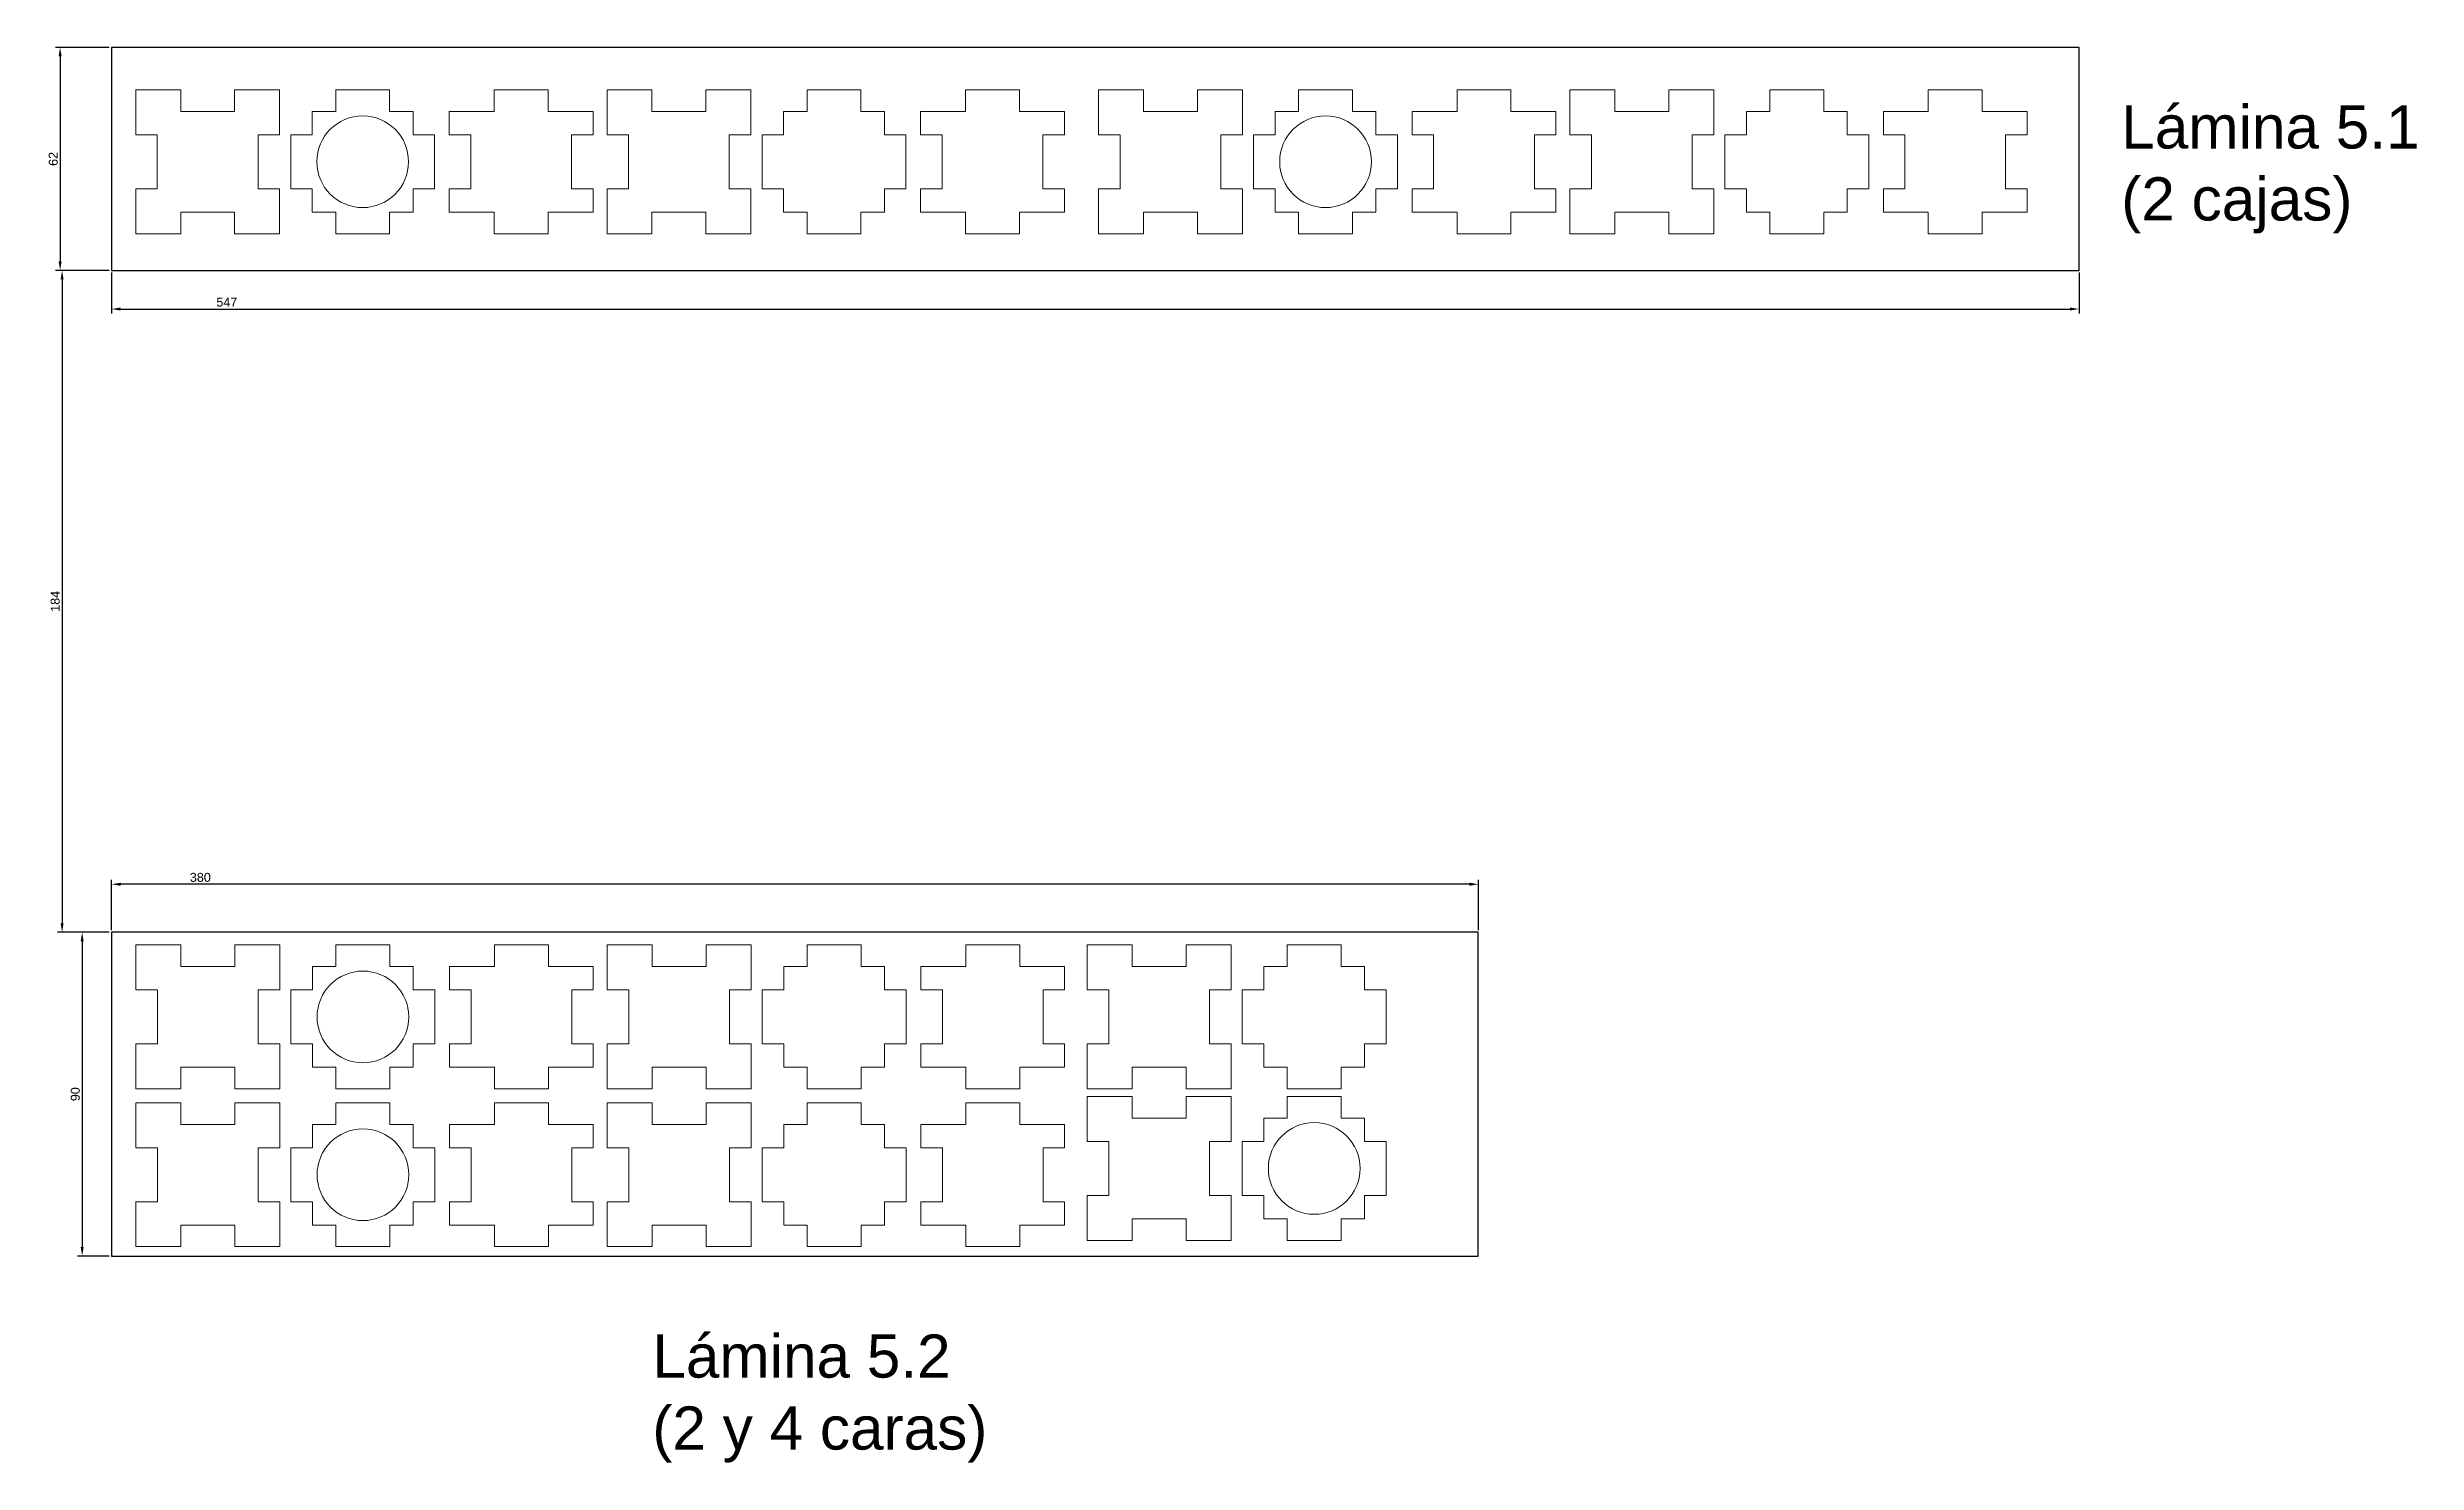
# Model space of a CAD drawing. Header units: millimetres. Extents: x -467 to 1656, y -24 to 1372.
# Drawn here: x 76 to 735, y 979 to 1372 of the extents above; entities that cross this region are included whole.
import ezdxf

# ---------------------------------------------------------------- set-up
doc = ezdxf.new("R2010")
doc.units = ezdxf.units.MM
doc.layers.get('0').update_dxf_attribs({"plot": 0})
doc.layers.add('Borde', color=7, linetype='Continuous', plot=False)
doc.layers.add('Corte', color=1, linetype='Continuous', lineweight=5)
doc.styles.get("Standard").update_dxf_attribs({"font": 'arial.ttf'})
doc.dimstyles.new('ISO-25', dxfattribs={"dimtxt": 2.5, "dimasz": 2.5, "dimexe": 1.25, "dimexo": 0.625, "dimtad": 1, "dimtxsty": 'Standard', "dimcen": 2.5, "dimadec": 0, "dimazin": 0, "dimtfac": 1, "dimtmove": 0, "dimatfit": 3, "dimfxl": 1, "dimarcsym": 0})

msp = doc.modelspace()

# ---------------------------------------------------------------- texts
at = {"char_height": 12, "attachment_point": 1}
for s, insert in [('Lámina 5.1 (2 cajas)', (652.959, 1356.003)), ('Lámina 5.2 (2 y 4 caras)', (244.572, 1014.312))]:
    msp.add_mtext_dynamic_manual_height_columns(s, width=93.8233, gutter_width=12.5, heights=[0], dxfattribs=dict(at, insert=insert))

# ---------------------------------------------------------------- blocks, each defined once
blk = doc.blocks.new('*D49')
at = {"layer": 'Borde', "color": 0, "lineweight": -2, "transparency": 16777216}
for p, q in [((93.59, 1372.11), (78.68, 1372.11)), ((79.93, 1369.61), (79.93, 1312.61)), ((93.59, 1310.11), (78.68, 1310.11))]:
    blk.add_line(p, q, dxfattribs=at)
at = {"layer": 'Borde', "color": 0, "transparency": 16777216}
for points in [[(79.52, 1369.61), (80.35, 1369.61), (79.93, 1372.11)], [(79.52, 1312.61), (80.35, 1312.61), (79.93, 1310.11)]]:
    blk.add_solid(points, dxfattribs=at)
at = {"layer": 'Defpoints', "color": 0, "transparency": 16777216}
for p in [(94.22, 1372.11), (79.93, 1310.11), (94.22, 1310.11)]:
    blk.add_point(p, dxfattribs=at)
at = {"layer": 'Borde', "color": 0, "transparency": 16777216, "insert": (78.03, 1341.11), "char_height": 2.5, "attachment_point": 5, "rotation": 90}
blk.add_mtext('62', dxfattribs=at)
blk = doc.blocks.new('*D50')
at = {"layer": 'Borde', "color": 0, "lineweight": -2, "transparency": 16777216}
for p, q in [((94.22, 1309.49), (94.22, 1298.13)), ((641.22, 1309.49), (641.22, 1298.13)), ((96.72, 1299.38), (638.72, 1299.38))]:
    blk.add_line(p, q, dxfattribs=at)
at = {"layer": 'Borde', "color": 0, "transparency": 16777216}
for points in [[(96.72, 1299.8), (96.72, 1298.97), (94.22, 1299.38)], [(638.72, 1299.8), (638.72, 1298.97), (641.22, 1299.38)]]:
    blk.add_solid(points, dxfattribs=at)
at = {"layer": 'Defpoints', "color": 0, "transparency": 16777216}
for p in [(94.22, 1310.11), (641.22, 1310.11), (641.22, 1299.38)]:
    blk.add_point(p, dxfattribs=at)
at = {"layer": 'Borde', "color": 0, "transparency": 16777216, "insert": (126.28, 1301.28), "char_height": 2.5, "attachment_point": 5}
blk.add_mtext('547', dxfattribs=at)
blk = doc.blocks.new('*D51')
at = {"layer": 'Borde', "color": 0, "lineweight": -2, "transparency": 16777216}
for p, q in [((94.22, 1126.74), (94.22, 1140.72)), ((474.22, 1126.74), (474.22, 1140.72)), ((471.72, 1139.47), (96.72, 1139.47))]:
    blk.add_line(p, q, dxfattribs=at)
at = {"layer": 'Borde', "color": 0, "transparency": 16777216}
for points in [[(96.72, 1139.89), (96.72, 1139.05), (94.22, 1139.47)], [(471.72, 1139.89), (471.72, 1139.05), (474.22, 1139.47)]]:
    blk.add_solid(points, dxfattribs=at)
at = {"layer": 'Defpoints', "color": 0, "transparency": 16777216}
for p in [(94.22, 1139.47), (94.22, 1126.11), (474.22, 1126.11)]:
    blk.add_point(p, dxfattribs=at)
at = {"layer": 'Borde', "color": 0, "transparency": 16777216, "insert": (118.92, 1141.37), "char_height": 2.5, "attachment_point": 5}
blk.add_mtext('380', dxfattribs=at)
blk = doc.blocks.new('*D52')
at = {"layer": 'Borde', "color": 0, "lineweight": -2, "transparency": 16777216}
for p, q in [((93.59, 1126.11), (84.81, 1126.11)), ((86.06, 1123.61), (86.06, 1038.61)), ((93.59, 1036.11), (84.81, 1036.11))]:
    blk.add_line(p, q, dxfattribs=at)
at = {"layer": 'Borde', "color": 0, "transparency": 16777216}
for points in [[(85.64, 1123.61), (86.47, 1123.61), (86.06, 1126.11)], [(85.64, 1038.61), (86.47, 1038.61), (86.06, 1036.11)]]:
    blk.add_solid(points, dxfattribs=at)
at = {"layer": 'Defpoints', "color": 0, "transparency": 16777216}
for p in [(94.22, 1126.11), (86.06, 1036.11), (94.22, 1036.11)]:
    blk.add_point(p, dxfattribs=at)
at = {"layer": 'Borde', "color": 0, "transparency": 16777216, "insert": (84.16, 1081.11), "char_height": 2.5, "attachment_point": 5, "rotation": 90}
blk.add_mtext('90', dxfattribs=at)
blk = doc.blocks.new('*D66')
at = {"layer": 'Borde', "color": 0, "lineweight": -2, "transparency": 16777216}
for p, q in [((93.59, 1310.11), (79.23, 1310.11)), ((80.48, 1307.61), (80.48, 1128.61)), ((93.59, 1126.11), (79.23, 1126.11))]:
    blk.add_line(p, q, dxfattribs=at)
at = {"layer": 'Borde', "color": 0, "transparency": 16777216}
for points in [[(80.07, 1307.61), (80.9, 1307.61), (80.48, 1310.11)], [(80.07, 1128.61), (80.9, 1128.61), (80.48, 1126.11)]]:
    blk.add_solid(points, dxfattribs=at)
at = {"layer": 'Defpoints', "color": 0, "transparency": 16777216}
for p in [(94.22, 1310.11), (80.48, 1126.11), (94.22, 1126.11)]:
    blk.add_point(p, dxfattribs=at)
at = {"layer": 'Borde', "color": 0, "transparency": 16777216, "insert": (78.58, 1218.11), "char_height": 2.5, "attachment_point": 5, "rotation": 90}
blk.add_mtext('184', dxfattribs=at)

# ---------------------------------------------------------------- dimensions: what is measured, and where the dimension line sits
at = {"layer": 'Borde'}
for base, p1, p2, picture, middle in [((79.934, 1310.114), (94.216, 1372.114), (94.216, 1310.114), '*D49', (78.033, 1341.114)), ((80.482, 1126.114), (94.216, 1310.114), (94.216, 1126.114), '*D66', (78.58, 1218.114)), ((86.057, 1036.114), (94.216, 1126.114), (94.216, 1036.114), '*D52', (84.155, 1081.114))]:
    dim = msp.add_linear_dim(base=base, p1=p1, p2=p2, angle=270, dimstyle='ISO-25', dxfattribs=at)
    dim.commit()
    dim.dimension.update_dxf_attribs({"geometry": picture, "text_midpoint": middle})
for base, p1, p2, picture, middle in [((641.216, 1299.385), (94.216, 1310.114), (641.216, 1310.114), '*D50', (126.28, 1299.385)), ((94.216, 1139.469), (474.216, 1126.114), (94.216, 1126.114), '*D51', (118.921, 1139.469))]:
    dim = msp.add_linear_dim(base=base, p1=p1, p2=p2, dimstyle='ISO-25', dxfattribs=at)
    dim.commit()
    dim.dimension.update_dxf_attribs({"geometry": picture, "text_midpoint": middle, "dimtype": 160})

# ---------------------------------------------------------------- linework, layer by layer
at = {"layer": 'Borde'}
for points in [[(94.216, 1372.114), (94.216, 1310.114), (641.216, 1310.114), (641.216, 1372.114)], [(94.216, 1126.114), (94.216, 1036.114), (474.216, 1036.114), (474.216, 1126.114)]]:
    msp.add_lwpolyline(points, close=True, dxfattribs=at)
at = {"layer": 'Corte'}
for p, q in [((100.95, 1360.328), (100.95, 1347.828)), ((100.95, 1360.328), (113.45, 1360.328)), ((113.45, 1360.328), (113.45, 1354.328)), ((128.45, 1360.328), (128.45, 1354.328)), ((128.45, 1360.328), (140.95, 1360.328)), ((140.95, 1360.328), (140.95, 1347.828)), ((156.551, 1354.328), (156.551, 1360.328)), ((156.551, 1360.328), (171.551, 1360.328)), ((171.551, 1354.328), (171.551, 1360.328)), ((200.602, 1360.328), (200.602, 1354.328)), ((200.602, 1360.328), (215.602, 1360.328)), ((215.602, 1360.328), (215.602, 1354.328)), ((231.983, 1360.328), (231.983, 1347.828)), ((231.983, 1360.328), (244.483, 1360.328)), ((244.483, 1360.328), (244.483, 1354.328)), ((259.483, 1360.328), (259.483, 1354.328)), ((259.483, 1360.328), (271.983, 1360.328)), ((271.983, 1360.328), (271.983, 1347.828)), ((287.584, 1354.328), (287.584, 1360.328)), ((287.584, 1360.328), (302.584, 1360.328)), ((302.584, 1354.328), (302.584, 1360.328)), ((331.635, 1360.328), (331.635, 1354.328)), ((331.635, 1360.328), (346.635, 1360.328)), ((346.635, 1360.328), (346.635, 1354.328)), ((368.637, 1360.328), (368.637, 1347.828)), ((368.637, 1360.328), (381.137, 1360.328)), ((381.137, 1360.328), (381.137, 1354.328)), ((396.137, 1360.328), (396.137, 1354.328)), ((396.137, 1360.328), (408.637, 1360.328)), ((408.637, 1360.328), (408.637, 1347.828)), ((424.238, 1354.328), (424.238, 1360.328)), ((424.238, 1360.328), (439.238, 1360.328)), ((439.238, 1354.328), (439.238, 1360.328)), ((468.288, 1360.328), (468.288, 1354.328)), ((468.288, 1360.328), (483.288, 1360.328)), ((483.288, 1360.328), (483.288, 1354.328)), ((499.669, 1360.328), (499.669, 1347.828)), ((499.669, 1360.328), (512.169, 1360.328)), ((512.169, 1360.328), (512.169, 1354.328)), ((527.169, 1360.328), (527.169, 1354.328)), ((527.169, 1360.328), (539.669, 1360.328)), ((539.669, 1360.328), (539.669, 1347.828)), ((555.271, 1354.328), (555.271, 1360.328)), ((555.271, 1360.328), (570.271, 1360.328)), ((570.271, 1354.328), (570.271, 1360.328)), ((599.321, 1360.328), (599.321, 1354.328)), ((599.321, 1360.328), (614.321, 1360.328)), ((614.321, 1360.328), (614.321, 1354.328)), ((128.45, 1354.328), (113.45, 1354.328)), ((150.051, 1347.828), (150.051, 1354.328)), ((150.051, 1354.328), (156.551, 1354.328)), ((178.051, 1354.328), (171.551, 1354.328)), ((178.051, 1347.828), (178.051, 1354.328)), ((188.102, 1354.328), (200.602, 1354.328)), ((188.102, 1354.328), (188.102, 1347.828)), ((228.102, 1354.328), (215.602, 1354.328)), ((228.102, 1354.328), (228.102, 1347.828)), ((259.483, 1354.328), (244.483, 1354.328)), ((281.084, 1347.828), (281.084, 1354.328)), ((281.084, 1354.328), (287.584, 1354.328)), ((309.084, 1354.328), (302.584, 1354.328)), ((309.084, 1347.828), (309.084, 1354.328)), ((319.135, 1354.328), (331.635, 1354.328)), ((319.135, 1354.328), (319.135, 1347.828)), ((359.135, 1354.328), (346.635, 1354.328)), ((359.135, 1354.328), (359.135, 1347.828)), ((396.137, 1354.328), (381.137, 1354.328)), ((417.738, 1347.828), (417.738, 1354.328)), ((417.738, 1354.328), (424.238, 1354.328)), ((445.738, 1354.328), (439.238, 1354.328)), ((445.738, 1347.828), (445.738, 1354.328)), ((455.788, 1354.328), (468.288, 1354.328)), ((455.788, 1354.328), (455.788, 1347.828)), ((495.788, 1354.328), (483.288, 1354.328)), ((495.788, 1354.328), (495.788, 1347.828)), ((527.169, 1354.328), (512.169, 1354.328)), ((548.771, 1347.828), (548.771, 1354.328)), ((548.771, 1354.328), (555.271, 1354.328)), ((576.771, 1354.328), (570.271, 1354.328)), ((576.771, 1347.828), (576.771, 1354.328)), ((586.821, 1354.328), (599.321, 1354.328)), ((586.821, 1354.328), (586.821, 1347.828)), ((626.821, 1354.328), (614.321, 1354.328)), ((626.821, 1354.328), (626.821, 1347.828)), ((100.95, 1347.828), (106.95, 1347.828)), ((106.95, 1332.828), (106.95, 1347.828)), ((140.95, 1347.828), (134.95, 1347.828)), ((134.95, 1347.828), (134.95, 1332.828)), ((144.051, 1347.828), (144.051, 1332.828)), ((144.051, 1347.828), (150.051, 1347.828)), ((184.051, 1347.828), (178.051, 1347.828)), ((184.051, 1347.828), (184.051, 1332.828)), ((188.102, 1347.828), (194.102, 1347.828)), ((194.102, 1347.828), (194.102, 1332.828)), ((228.102, 1347.828), (222.102, 1347.828)), ((222.102, 1347.828), (222.102, 1332.828)), ((231.983, 1347.828), (237.983, 1347.828)), ((237.983, 1332.828), (237.983, 1347.828)), ((271.983, 1347.828), (265.983, 1347.828)), ((265.983, 1347.828), (265.983, 1332.828)), ((275.084, 1347.828), (275.084, 1332.828)), ((275.084, 1347.828), (281.084, 1347.828)), ((315.084, 1347.828), (309.084, 1347.828)), ((315.084, 1347.828), (315.084, 1332.828)), ((319.135, 1347.828), (325.135, 1347.828)), ((325.135, 1347.828), (325.135, 1332.828)), ((359.135, 1347.828), (353.135, 1347.828)), ((353.135, 1347.828), (353.135, 1332.828)), ((368.637, 1347.828), (374.637, 1347.828)), ((374.637, 1332.828), (374.637, 1347.828)), ((408.637, 1347.828), (402.637, 1347.828)), ((402.637, 1347.828), (402.637, 1332.828)), ((411.738, 1347.828), (411.738, 1332.828)), ((411.738, 1347.828), (417.738, 1347.828)), ((451.738, 1347.828), (445.738, 1347.828)), ((451.738, 1347.828), (451.738, 1332.828)), ((455.788, 1347.828), (461.788, 1347.828)), ((461.788, 1347.828), (461.788, 1332.828)), ((495.788, 1347.828), (489.788, 1347.828)), ((489.788, 1347.828), (489.788, 1332.828)), ((499.669, 1347.828), (505.669, 1347.828)), ((505.669, 1332.828), (505.669, 1347.828)), ((539.669, 1347.828), (533.669, 1347.828)), ((533.669, 1347.828), (533.669, 1332.828)), ((542.771, 1347.828), (542.771, 1332.828)), ((542.771, 1347.828), (548.771, 1347.828)), ((582.771, 1347.828), (576.771, 1347.828)), ((582.771, 1347.828), (582.771, 1332.828)), ((586.821, 1347.828), (592.821, 1347.828)), ((592.821, 1347.828), (592.821, 1332.828)), ((626.821, 1347.828), (620.821, 1347.828)), ((620.821, 1347.828), (620.821, 1332.828)), ((100.95, 1332.828), (100.95, 1320.328)), ((100.95, 1332.828), (106.95, 1332.828)), ((140.95, 1332.828), (134.95, 1332.828)), ((140.95, 1332.828), (140.95, 1320.328)), ((144.051, 1332.828), (150.051, 1332.828)), ((150.051, 1332.828), (150.051, 1326.328)), ((184.051, 1332.828), (178.051, 1332.828)), ((178.051, 1332.828), (178.051, 1326.328)), ((188.102, 1332.828), (188.102, 1326.328)), ((188.102, 1332.828), (194.102, 1332.828)), ((228.102, 1332.828), (222.102, 1332.828)), ((228.102, 1332.828), (228.102, 1326.328)), ((231.983, 1332.828), (231.983, 1320.328)), ((231.983, 1332.828), (237.983, 1332.828)), ((271.983, 1332.828), (265.983, 1332.828)), ((271.983, 1332.828), (271.983, 1320.328)), ((275.084, 1332.828), (281.084, 1332.828)), ((281.084, 1332.828), (281.084, 1326.328)), ((315.084, 1332.828), (309.084, 1332.828)), ((309.084, 1332.828), (309.084, 1326.328)), ((319.135, 1332.828), (319.135, 1326.328)), ((319.135, 1332.828), (325.135, 1332.828)), ((359.135, 1332.828), (353.135, 1332.828)), ((359.135, 1332.828), (359.135, 1326.328)), ((368.637, 1332.828), (368.637, 1320.328)), ((368.637, 1332.828), (374.637, 1332.828)), ((408.637, 1332.828), (402.637, 1332.828)), ((408.637, 1332.828), (408.637, 1320.328)), ((411.738, 1332.828), (417.738, 1332.828)), ((417.738, 1332.828), (417.738, 1326.328)), ((451.738, 1332.828), (445.738, 1332.828)), ((445.738, 1332.828), (445.738, 1326.328)), ((455.788, 1332.828), (455.788, 1326.328)), ((455.788, 1332.828), (461.788, 1332.828)), ((495.788, 1332.828), (489.788, 1332.828)), ((495.788, 1332.828), (495.788, 1326.328)), ((499.669, 1332.828), (499.669, 1320.328)), ((499.669, 1332.828), (505.669, 1332.828)), ((539.669, 1332.828), (533.669, 1332.828)), ((539.669, 1332.828), (539.669, 1320.328)), ((542.771, 1332.828), (548.771, 1332.828)), ((548.771, 1332.828), (548.771, 1326.328)), ((582.771, 1332.828), (576.771, 1332.828)), ((576.771, 1332.828), (576.771, 1326.328)), ((586.821, 1332.828), (586.821, 1326.328)), ((586.821, 1332.828), (592.821, 1332.828)), ((626.821, 1332.828), (620.821, 1332.828)), ((626.821, 1332.828), (626.821, 1326.328)), ((113.45, 1326.328), (128.45, 1326.328)), ((113.45, 1320.328), (113.45, 1326.328)), ((128.45, 1320.328), (128.45, 1326.328)), ((150.051, 1326.328), (156.551, 1326.328)), ((156.551, 1326.328), (156.551, 1320.328)), ((178.051, 1326.328), (171.551, 1326.328)), ((171.551, 1326.328), (171.551, 1320.328)), ((188.102, 1326.328), (200.602, 1326.328)), ((200.602, 1320.328), (200.602, 1326.328)), ((228.102, 1326.328), (215.602, 1326.328)), ((215.602, 1320.328), (215.602, 1326.328)), ((244.483, 1326.328), (259.483, 1326.328)), ((244.483, 1320.328), (244.483, 1326.328)), ((259.483, 1320.328), (259.483, 1326.328)), ((281.084, 1326.328), (287.584, 1326.328)), ((287.584, 1326.328), (287.584, 1320.328)), ((309.084, 1326.328), (302.584, 1326.328)), ((302.584, 1326.328), (302.584, 1320.328)), ((319.135, 1326.328), (331.635, 1326.328)), ((331.635, 1320.328), (331.635, 1326.328)), ((359.135, 1326.328), (346.635, 1326.328)), ((346.635, 1320.328), (346.635, 1326.328)), ((381.137, 1326.328), (396.137, 1326.328)), ((381.137, 1320.328), (381.137, 1326.328)), ((396.137, 1320.328), (396.137, 1326.328)), ((417.738, 1326.328), (424.238, 1326.328)), ((424.238, 1326.328), (424.238, 1320.328)), ((445.738, 1326.328), (439.238, 1326.328)), ((439.238, 1326.328), (439.238, 1320.328)), ((455.788, 1326.328), (468.288, 1326.328)), ((468.288, 1320.328), (468.288, 1326.328)), ((495.788, 1326.328), (483.288, 1326.328)), ((483.288, 1320.328), (483.288, 1326.328)), ((512.169, 1326.328), (527.169, 1326.328)), ((512.169, 1320.328), (512.169, 1326.328)), ((527.169, 1320.328), (527.169, 1326.328)), ((548.771, 1326.328), (555.271, 1326.328)), ((555.271, 1326.328), (555.271, 1320.328)), ((576.771, 1326.328), (570.271, 1326.328)), ((570.271, 1326.328), (570.271, 1320.328)), ((586.821, 1326.328), (599.321, 1326.328)), ((599.321, 1320.328), (599.321, 1326.328)), ((626.821, 1326.328), (614.321, 1326.328)), ((614.321, 1320.328), (614.321, 1326.328)), ((100.95, 1320.328), (113.45, 1320.328)), ((128.45, 1320.328), (140.95, 1320.328)), ((156.551, 1320.328), (171.551, 1320.328)), ((200.602, 1320.328), (215.602, 1320.328)), ((231.983, 1320.328), (244.483, 1320.328)), ((259.483, 1320.328), (271.983, 1320.328)), ((287.584, 1320.328), (302.584, 1320.328)), ((331.635, 1320.328), (346.635, 1320.328)), ((368.637, 1320.328), (381.137, 1320.328)), ((396.137, 1320.328), (408.637, 1320.328)), ((424.238, 1320.328), (439.238, 1320.328)), ((468.288, 1320.328), (483.288, 1320.328)), ((499.669, 1320.328), (512.169, 1320.328)), ((527.169, 1320.328), (539.669, 1320.328)), ((555.271, 1320.328), (570.271, 1320.328)), ((599.321, 1320.328), (614.321, 1320.328)), ((101.018, 1122.584), (101.018, 1110.084)), ((101.018, 1122.584), (113.518, 1122.584)), ((113.518, 1122.584), (113.518, 1116.584)), ((128.518, 1122.584), (128.518, 1116.584)), ((128.518, 1122.584), (141.018, 1122.584)), ((141.018, 1122.584), (141.018, 1110.084)), ((156.619, 1116.584), (156.619, 1122.584)), ((156.619, 1122.584), (171.619, 1122.584)), ((171.619, 1116.584), (171.619, 1122.584)), ((200.67, 1122.584), (200.67, 1116.584)), ((200.67, 1122.584), (215.67, 1122.584)), ((215.67, 1122.584), (215.67, 1116.584)), ((232.051, 1122.584), (232.051, 1110.084)), ((232.051, 1122.584), (244.551, 1122.584)), ((244.551, 1122.584), (244.551, 1116.584)), ((259.551, 1122.584), (259.551, 1116.584)), ((259.551, 1122.584), (272.051, 1122.584)), ((272.051, 1122.584), (272.051, 1110.084)), ((287.652, 1116.584), (287.652, 1122.584)), ((287.652, 1122.584), (302.652, 1122.584)), ((302.652, 1116.584), (302.652, 1122.584)), ((331.703, 1122.584), (331.703, 1116.584)), ((331.703, 1122.584), (346.703, 1122.584)), ((346.703, 1122.584), (346.703, 1116.584)), ((365.499, 1122.584), (365.499, 1110.084)), ((365.499, 1122.584), (377.999, 1122.584)), ((377.999, 1122.584), (377.999, 1116.584)), ((392.999, 1122.584), (392.999, 1116.584)), ((392.999, 1122.584), (405.499, 1122.584)), ((405.499, 1122.584), (405.499, 1110.084)), ((421.1, 1116.584), (421.1, 1122.584)), ((421.1, 1122.584), (436.1, 1122.584)), ((436.1, 1116.584), (436.1, 1122.584)), ((128.518, 1116.584), (113.518, 1116.584)), ((150.119, 1110.084), (150.119, 1116.584)), ((150.119, 1116.584), (156.619, 1116.584)), ((178.119, 1116.584), (171.619, 1116.584)), ((178.119, 1110.084), (178.119, 1116.584)), ((188.17, 1116.584), (200.67, 1116.584)), ((188.17, 1116.584), (188.17, 1110.084)), ((228.17, 1116.584), (215.67, 1116.584)), ((228.17, 1116.584), (228.17, 1110.084)), ((259.551, 1116.584), (244.551, 1116.584)), ((281.152, 1110.084), (281.152, 1116.584)), ((281.152, 1116.584), (287.652, 1116.584)), ((309.152, 1116.584), (302.652, 1116.584)), ((309.152, 1110.084), (309.152, 1116.584)), ((319.203, 1116.584), (331.703, 1116.584)), ((319.203, 1116.584), (319.203, 1110.084)), ((359.203, 1116.584), (346.703, 1116.584)), ((359.203, 1116.584), (359.203, 1110.084)), ((392.999, 1116.584), (377.999, 1116.584)), ((414.6, 1110.084), (414.6, 1116.584)), ((414.6, 1116.584), (421.1, 1116.584)), ((442.6, 1116.584), (436.1, 1116.584)), ((442.6, 1110.084), (442.6, 1116.584)), ((101.018, 1110.084), (107.018, 1110.084)), ((107.018, 1095.084), (107.018, 1110.084)), ((141.018, 1110.084), (135.018, 1110.084)), ((135.018, 1110.084), (135.018, 1095.084)), ((144.119, 1110.084), (144.119, 1095.084)), ((144.119, 1110.084), (150.119, 1110.084)), ((184.119, 1110.084), (178.119, 1110.084)), ((184.119, 1110.084), (184.119, 1095.084)), ((188.17, 1110.084), (194.17, 1110.084)), ((194.17, 1110.084), (194.17, 1095.084)), ((228.17, 1110.084), (222.17, 1110.084)), ((222.17, 1110.084), (222.17, 1095.084)), ((232.051, 1110.084), (238.051, 1110.084)), ((238.051, 1095.084), (238.051, 1110.084)), ((272.051, 1110.084), (266.051, 1110.084)), ((266.051, 1110.084), (266.051, 1095.084)), ((275.152, 1110.084), (275.152, 1095.084)), ((275.152, 1110.084), (281.152, 1110.084)), ((315.152, 1110.084), (309.152, 1110.084)), ((315.152, 1110.084), (315.152, 1095.084)), ((319.203, 1110.084), (325.203, 1110.084)), ((325.203, 1110.084), (325.203, 1095.084)), ((359.203, 1110.084), (353.203, 1110.084)), ((353.203, 1110.084), (353.203, 1095.084)), ((365.499, 1110.084), (371.499, 1110.084)), ((371.499, 1095.084), (371.499, 1110.084)), ((405.499, 1110.084), (399.499, 1110.084)), ((399.499, 1110.084), (399.499, 1095.084)), ((408.6, 1110.084), (408.6, 1095.084)), ((408.6, 1110.084), (414.6, 1110.084)), ((448.6, 1110.084), (442.6, 1110.084)), ((448.6, 1110.084), (448.6, 1095.084)), ((101.018, 1095.084), (101.018, 1082.584)), ((101.018, 1095.084), (107.018, 1095.084)), ((141.018, 1095.084), (135.018, 1095.084)), ((141.018, 1095.084), (141.018, 1082.584)), ((144.119, 1095.084), (150.119, 1095.084)), ((150.119, 1095.084), (150.119, 1088.584)), ((184.119, 1095.084), (178.119, 1095.084)), ((178.119, 1095.084), (178.119, 1088.584)), ((188.17, 1095.084), (188.17, 1088.584)), ((188.17, 1095.084), (194.17, 1095.084)), ((228.17, 1095.084), (222.17, 1095.084)), ((228.17, 1095.084), (228.17, 1088.584)), ((232.051, 1095.084), (232.051, 1082.584)), ((232.051, 1095.084), (238.051, 1095.084)), ((272.051, 1095.084), (266.051, 1095.084)), ((272.051, 1095.084), (272.051, 1082.584)), ((275.152, 1095.084), (281.152, 1095.084)), ((281.152, 1095.084), (281.152, 1088.584)), ((315.152, 1095.084), (309.152, 1095.084)), ((309.152, 1095.084), (309.152, 1088.584)), ((319.203, 1095.084), (319.203, 1088.584)), ((319.203, 1095.084), (325.203, 1095.084)), ((359.203, 1095.084), (353.203, 1095.084)), ((359.203, 1095.084), (359.203, 1088.584)), ((365.499, 1095.084), (365.499, 1082.584)), ((365.499, 1095.084), (371.499, 1095.084)), ((405.499, 1095.084), (399.499, 1095.084)), ((405.499, 1095.084), (405.499, 1082.584)), ((408.6, 1095.084), (414.6, 1095.084)), ((414.6, 1095.084), (414.6, 1088.584)), ((448.6, 1095.084), (442.6, 1095.084)), ((442.6, 1095.084), (442.6, 1088.584)), ((113.518, 1088.584), (128.518, 1088.584)), ((113.518, 1082.584), (113.518, 1088.584)), ((128.518, 1082.584), (128.518, 1088.584)), ((150.119, 1088.584), (156.619, 1088.584)), ((156.619, 1088.584), (156.619, 1082.584)), ((178.119, 1088.584), (171.619, 1088.584)), ((171.619, 1088.584), (171.619, 1082.584)), ((188.17, 1088.584), (200.67, 1088.584)), ((200.67, 1082.584), (200.67, 1088.584)), ((228.17, 1088.584), (215.67, 1088.584)), ((215.67, 1082.584), (215.67, 1088.584)), ((244.551, 1088.584), (259.551, 1088.584)), ((244.551, 1082.584), (244.551, 1088.584)), ((259.551, 1082.584), (259.551, 1088.584)), ((281.152, 1088.584), (287.652, 1088.584)), ((287.652, 1088.584), (287.652, 1082.584)), ((309.152, 1088.584), (302.652, 1088.584)), ((302.652, 1088.584), (302.652, 1082.584)), ((319.203, 1088.584), (331.703, 1088.584)), ((331.703, 1082.584), (331.703, 1088.584)), ((359.203, 1088.584), (346.703, 1088.584)), ((346.703, 1082.584), (346.703, 1088.584)), ((377.999, 1088.584), (392.999, 1088.584)), ((377.999, 1082.584), (377.999, 1088.584)), ((392.999, 1082.584), (392.999, 1088.584)), ((414.6, 1088.584), (421.1, 1088.584)), ((421.1, 1088.584), (421.1, 1082.584)), ((442.6, 1088.584), (436.1, 1088.584)), ((436.1, 1088.584), (436.1, 1082.584)), ((101.018, 1082.584), (113.518, 1082.584)), ((128.518, 1082.584), (141.018, 1082.584)), ((156.619, 1082.584), (171.619, 1082.584)), ((200.67, 1082.584), (215.67, 1082.584)), ((232.051, 1082.584), (244.551, 1082.584)), ((259.551, 1082.584), (272.051, 1082.584)), ((287.652, 1082.584), (302.652, 1082.584)), ((331.703, 1082.584), (346.703, 1082.584)), ((365.499, 1082.584), (377.999, 1082.584)), ((365.499, 1080.464), (365.499, 1067.964)), ((365.499, 1080.464), (377.999, 1080.464)), ((377.999, 1080.464), (377.999, 1074.464)), ((392.999, 1082.584), (405.499, 1082.584)), ((392.999, 1080.464), (392.999, 1074.464)), ((392.999, 1080.464), (405.499, 1080.464)), ((405.499, 1080.464), (405.499, 1067.964)), ((421.1, 1082.584), (436.1, 1082.584)), ((421.1, 1074.464), (421.1, 1080.464)), ((421.1, 1080.464), (436.1, 1080.464)), ((436.1, 1074.464), (436.1, 1080.464)), ((101.018, 1078.722), (101.018, 1066.222)), ((101.018, 1078.722), (113.518, 1078.722)), ((113.518, 1078.722), (113.518, 1072.722)), ((128.518, 1078.722), (128.518, 1072.722)), ((128.518, 1078.722), (141.018, 1078.722)), ((141.018, 1078.722), (141.018, 1066.222)), ((156.619, 1072.722), (156.619, 1078.722)), ((156.619, 1078.722), (171.619, 1078.722)), ((171.619, 1072.722), (171.619, 1078.722)), ((200.67, 1078.722), (200.67, 1072.722)), ((200.67, 1078.722), (215.67, 1078.722)), ((215.67, 1078.722), (215.67, 1072.722)), ((232.051, 1078.722), (232.051, 1066.222)), ((232.051, 1078.722), (244.551, 1078.722)), ((244.551, 1078.722), (244.551, 1072.722)), ((259.551, 1078.722), (259.551, 1072.722)), ((259.551, 1078.722), (272.051, 1078.722)), ((272.051, 1078.722), (272.051, 1066.222)), ((287.652, 1072.722), (287.652, 1078.722)), ((287.652, 1078.722), (302.652, 1078.722)), ((302.652, 1072.722), (302.652, 1078.722)), ((331.703, 1078.722), (331.703, 1072.722)), ((331.703, 1078.722), (346.703, 1078.722)), ((346.703, 1078.722), (346.703, 1072.722)), ((392.999, 1074.464), (377.999, 1074.464)), ((414.6, 1067.964), (414.6, 1074.464)), ((414.6, 1074.464), (421.1, 1074.464)), ((442.6, 1074.464), (436.1, 1074.464)), ((442.6, 1067.964), (442.6, 1074.464)), ((128.518, 1072.722), (113.518, 1072.722)), ((150.119, 1066.222), (150.119, 1072.722)), ((150.119, 1072.722), (156.619, 1072.722)), ((178.119, 1072.722), (171.619, 1072.722)), ((178.119, 1066.222), (178.119, 1072.722)), ((188.17, 1072.722), (200.67, 1072.722)), ((188.17, 1072.722), (188.17, 1066.222)), ((228.17, 1072.722), (215.67, 1072.722)), ((228.17, 1072.722), (228.17, 1066.222)), ((259.551, 1072.722), (244.551, 1072.722)), ((281.152, 1066.222), (281.152, 1072.722)), ((281.152, 1072.722), (287.652, 1072.722)), ((309.152, 1072.722), (302.652, 1072.722)), ((309.152, 1066.222), (309.152, 1072.722)), ((319.203, 1072.722), (331.703, 1072.722)), ((319.203, 1072.722), (319.203, 1066.222)), ((359.203, 1072.722), (346.703, 1072.722)), ((359.203, 1072.722), (359.203, 1066.222)), ((365.499, 1067.964), (371.499, 1067.964)), ((371.499, 1052.964), (371.499, 1067.964)), ((405.499, 1067.964), (399.499, 1067.964)), ((399.499, 1067.964), (399.499, 1052.964)), ((408.6, 1067.964), (408.6, 1052.964)), ((408.6, 1067.964), (414.6, 1067.964)), ((448.6, 1067.964), (442.6, 1067.964)), ((448.6, 1067.964), (448.6, 1052.964)), ((101.018, 1066.222), (107.018, 1066.222)), ((107.018, 1051.222), (107.018, 1066.222)), ((141.018, 1066.222), (135.018, 1066.222)), ((135.018, 1066.222), (135.018, 1051.222)), ((144.119, 1066.222), (144.119, 1051.222)), ((144.119, 1066.222), (150.119, 1066.222)), ((184.119, 1066.222), (178.119, 1066.222)), ((184.119, 1066.222), (184.119, 1051.222)), ((188.17, 1066.222), (194.17, 1066.222)), ((194.17, 1066.222), (194.17, 1051.222)), ((228.17, 1066.222), (222.17, 1066.222)), ((222.17, 1066.222), (222.17, 1051.222)), ((232.051, 1066.222), (238.051, 1066.222)), ((238.051, 1051.222), (238.051, 1066.222)), ((272.051, 1066.222), (266.051, 1066.222)), ((266.051, 1066.222), (266.051, 1051.222)), ((275.152, 1066.222), (275.152, 1051.222)), ((275.152, 1066.222), (281.152, 1066.222)), ((315.152, 1066.222), (309.152, 1066.222)), ((315.152, 1066.222), (315.152, 1051.222)), ((319.203, 1066.222), (325.203, 1066.222)), ((325.203, 1066.222), (325.203, 1051.222)), ((359.203, 1066.222), (353.203, 1066.222)), ((353.203, 1066.222), (353.203, 1051.222)), ((101.018, 1051.222), (101.018, 1038.722)), ((101.018, 1051.222), (107.018, 1051.222)), ((141.018, 1051.222), (135.018, 1051.222)), ((141.018, 1051.222), (141.018, 1038.722)), ((144.119, 1051.222), (150.119, 1051.222)), ((150.119, 1051.222), (150.119, 1044.722)), ((184.119, 1051.222), (178.119, 1051.222)), ((178.119, 1051.222), (178.119, 1044.722)), ((188.17, 1051.222), (188.17, 1044.722)), ((188.17, 1051.222), (194.17, 1051.222)), ((228.17, 1051.222), (222.17, 1051.222)), ((228.17, 1051.222), (228.17, 1044.722)), ((232.051, 1051.222), (232.051, 1038.722)), ((232.051, 1051.222), (238.051, 1051.222)), ((272.051, 1051.222), (266.051, 1051.222)), ((272.051, 1051.222), (272.051, 1038.722)), ((275.152, 1051.222), (281.152, 1051.222)), ((281.152, 1051.222), (281.152, 1044.722)), ((315.152, 1051.222), (309.152, 1051.222)), ((309.152, 1051.222), (309.152, 1044.722)), ((319.203, 1051.222), (319.203, 1044.722)), ((319.203, 1051.222), (325.203, 1051.222)), ((359.203, 1051.222), (353.203, 1051.222)), ((359.203, 1051.222), (359.203, 1044.722)), ((365.499, 1052.964), (365.499, 1040.464)), ((365.499, 1052.964), (371.499, 1052.964)), ((405.499, 1052.964), (399.499, 1052.964)), ((405.499, 1052.964), (405.499, 1040.464)), ((408.6, 1052.964), (414.6, 1052.964)), ((414.6, 1052.964), (414.6, 1046.464)), ((448.6, 1052.964), (442.6, 1052.964)), ((442.6, 1052.964), (442.6, 1046.464)), ((113.518, 1044.722), (128.518, 1044.722)), ((113.518, 1038.722), (113.518, 1044.722)), ((128.518, 1038.722), (128.518, 1044.722)), ((150.119, 1044.722), (156.619, 1044.722)), ((156.619, 1044.722), (156.619, 1038.722)), ((178.119, 1044.722), (171.619, 1044.722)), ((171.619, 1044.722), (171.619, 1038.722)), ((188.17, 1044.722), (200.67, 1044.722)), ((200.67, 1038.722), (200.67, 1044.722)), ((228.17, 1044.722), (215.67, 1044.722)), ((215.67, 1038.722), (215.67, 1044.722)), ((244.551, 1044.722), (259.551, 1044.722)), ((244.551, 1038.722), (244.551, 1044.722)), ((259.551, 1038.722), (259.551, 1044.722)), ((281.152, 1044.722), (287.652, 1044.722)), ((287.652, 1044.722), (287.652, 1038.722)), ((309.152, 1044.722), (302.652, 1044.722)), ((302.652, 1044.722), (302.652, 1038.722)), ((319.203, 1044.722), (331.703, 1044.722)), ((331.703, 1038.722), (331.703, 1044.722)), ((359.203, 1044.722), (346.703, 1044.722)), ((346.703, 1038.722), (346.703, 1044.722)), ((377.999, 1046.464), (392.999, 1046.464)), ((377.999, 1040.464), (377.999, 1046.464)), ((392.999, 1040.464), (392.999, 1046.464)), ((414.6, 1046.464), (421.1, 1046.464)), ((421.1, 1046.464), (421.1, 1040.464)), ((442.6, 1046.464), (436.1, 1046.464)), ((436.1, 1046.464), (436.1, 1040.464)), ((101.018, 1038.722), (113.518, 1038.722)), ((128.518, 1038.722), (141.018, 1038.722)), ((156.619, 1038.722), (171.619, 1038.722)), ((200.67, 1038.722), (215.67, 1038.722)), ((232.051, 1038.722), (244.551, 1038.722)), ((259.551, 1038.722), (272.051, 1038.722)), ((287.652, 1038.722), (302.652, 1038.722)), ((331.703, 1038.722), (346.703, 1038.722)), ((365.499, 1040.464), (377.999, 1040.464)), ((392.999, 1040.464), (405.499, 1040.464)), ((421.1, 1040.464), (436.1, 1040.464))]:
    msp.add_line(p, q, dxfattribs=at)
for centre in [(164.051, 1340.328), (431.738, 1340.328), (164.119, 1102.584), (164.119, 1058.722), (428.6, 1060.464)]:
    msp.add_circle(centre, 12.75, dxfattribs=at)

msp.set_redraw_order([(e.dxf.handle, doc.entitydb.next_handle()) for e in msp.query("TEXT MTEXT ATTDEF DIMENSION ARC_DIMENSION")])  # texts and dimensions are drawn at this point

doc.saveas('drawing.dxf')
